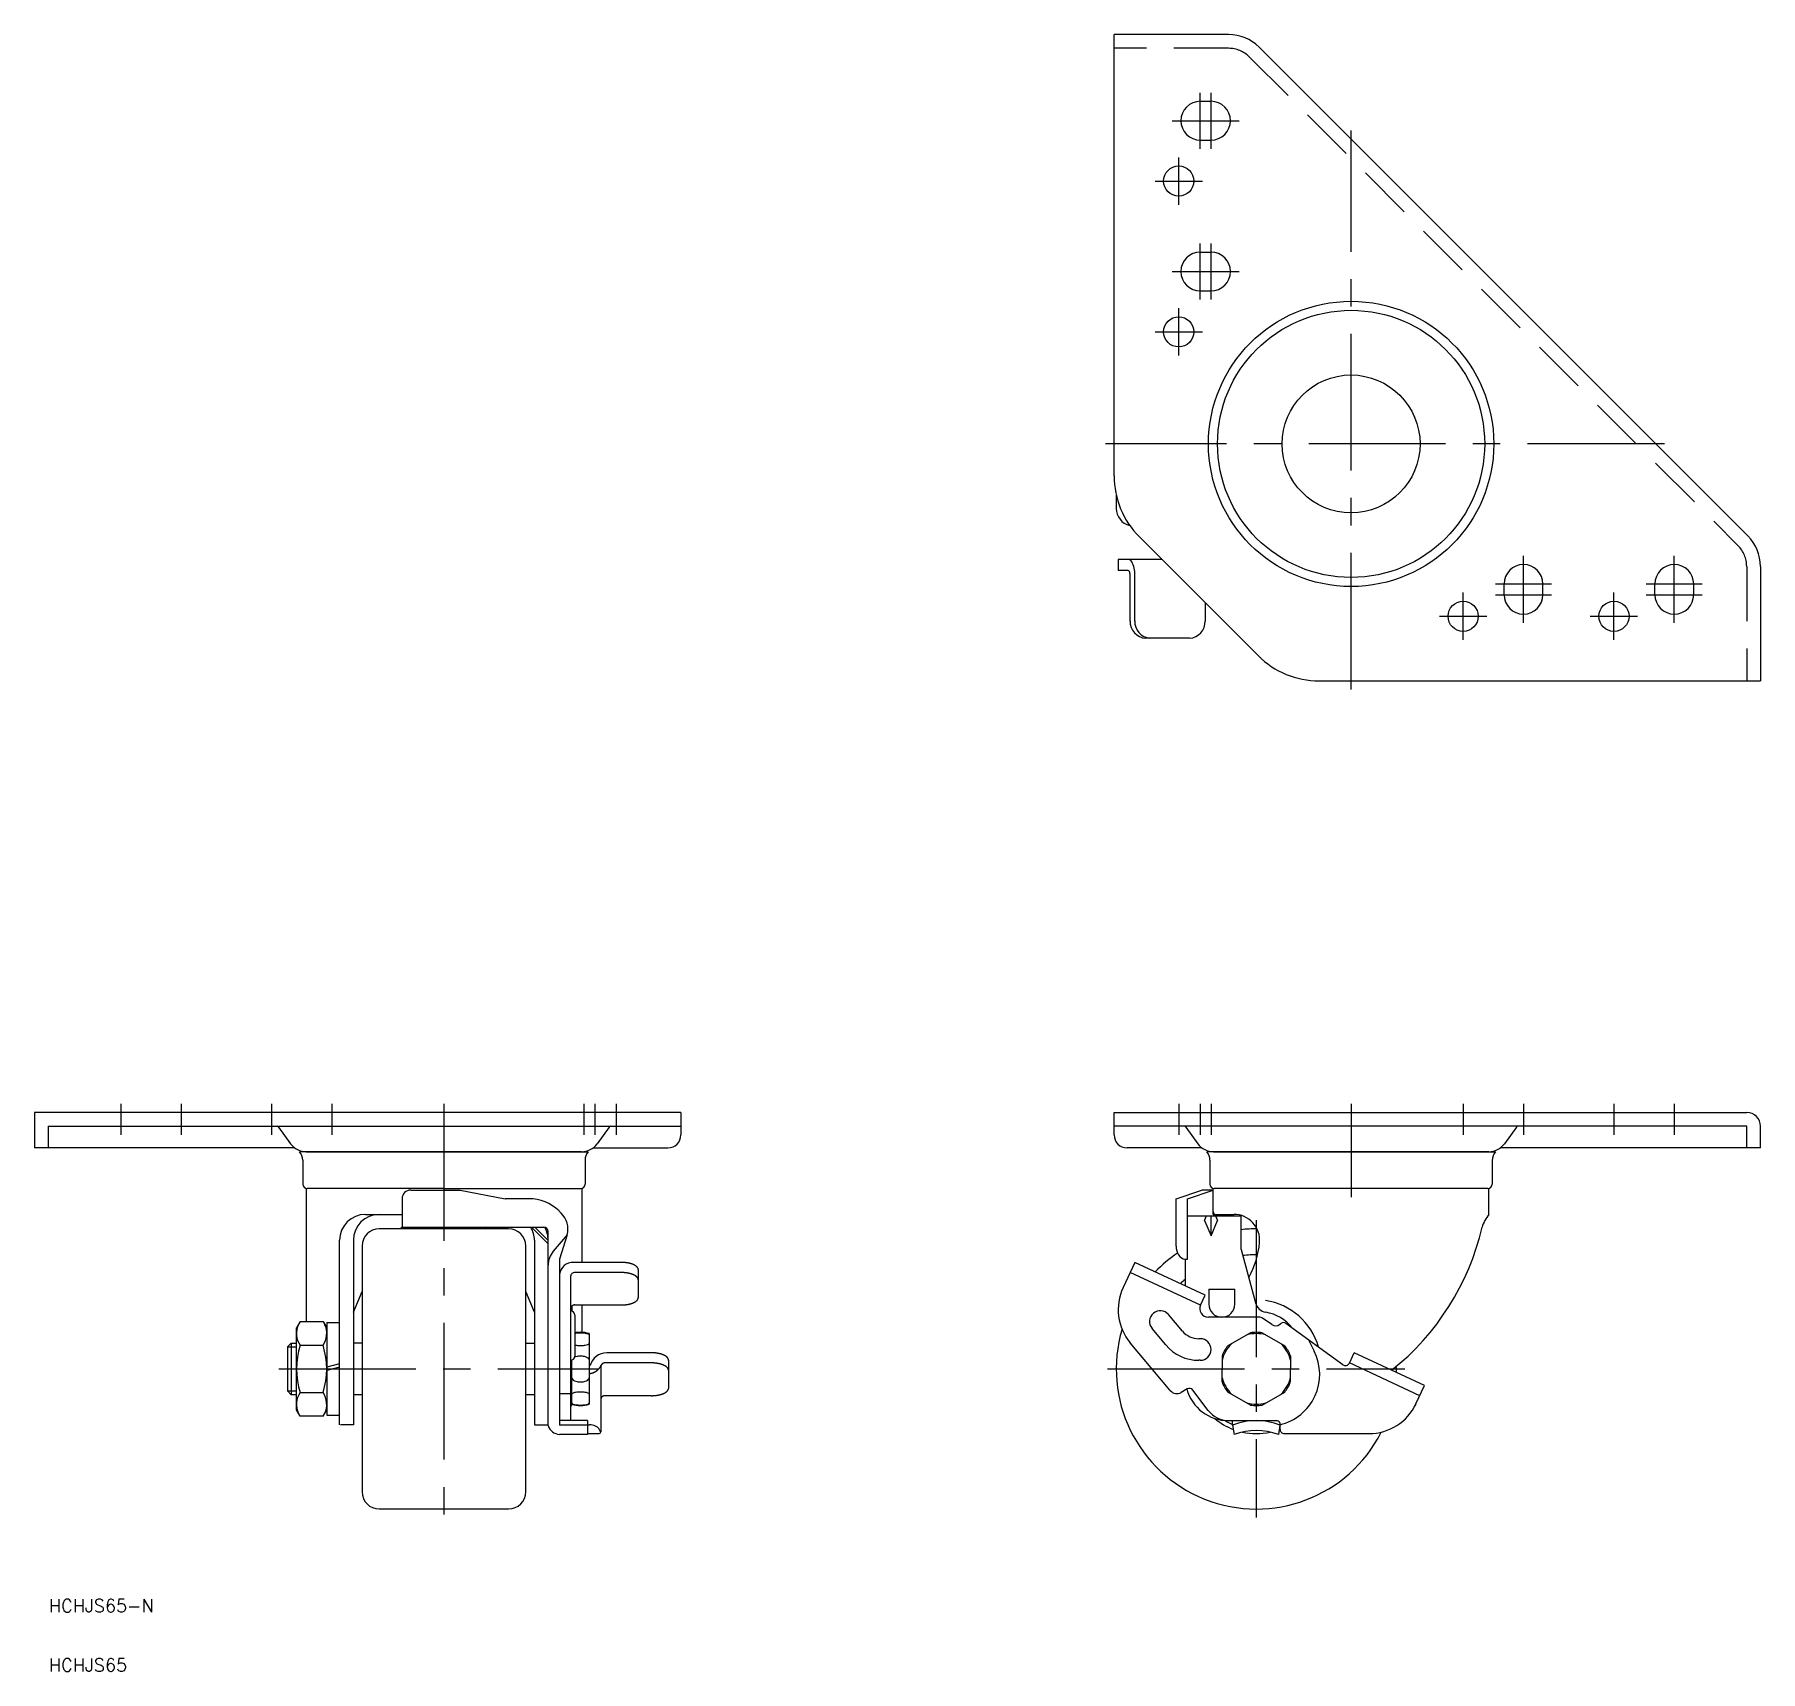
# Model space of a CAD drawing. Extents: x -284 to 117, y -70 to 310.
import ezdxf

# ---------------------------------------------------------------- set-up
doc = ezdxf.new("R2010")
doc.units = 0
doc.linetypes.add('CENTER', pattern=[50.8, 31.75, -6.35, 6.35, -6.35])
doc.linetypes.add('DASHED', pattern=[19.05, 12.7, -6.35])
doc.layers.get('0').update_dxf_attribs({"linetype": 'CONTINUOUS'})
doc.layers.add('CENTER', color=1, linetype='CONTINUOUS')
doc.styles.get("Standard").update_dxf_attribs({"font": 'txt.shx', "height": 3, "bigfont": 'bigfont.shx'})

msp = doc.modelspace()

# ---------------------------------------------------------------- texts
at = {"color": 7, "linetype": 'CONTINUOUS'}
for s, p in [('HCHJS65-N', (-280.17, -56.46)), ('HCHJS65', (-280.17, -70.21))]:
    msp.add_text(s, height=3, dxfattribs=at).set_placement(p)

# ---------------------------------------------------------------- linework, layer by layer
at = {"color": 7, "linetype": 'CONTINUOUS'}
for p, q in [((-33, 207.25), (-33, 309.67)), ((-6.43, 309.67), (-33, 309.67)), ((0.64, 306.74), (114.07, 193.31)), ((-13, 294.17), (-10.5, 294.17)), ((-13, 285.17), (-10.5, 285.17)), ((-13, 259.17), (-10.5, 259.17)), ((-13, 250.17), (-10.5, 250.17)), ((-32.5, 202.8), (-32.5, 199.67)), ((-27.14, 193.1), (0.43, 165.53)), ((-21.91, 187.87), (-32.05, 187.87)), ((-32.05, 187.87), (-32.05, 185.27)), ((-29.71, 185.27), (-32.05, 185.27)), ((-29.29, 173.57), (-29.29, 184.27)), ((-28.19, 173.57), (-28.19, 184.27)), ((117, 186.24), (117, 159.67)), ((57.5, 179.67), (57.5, 182.17)), ((66.5, 179.67), (66.5, 182.17)), ((92.5, 179.67), (92.5, 182.17)), ((101.5, 179.67), (101.5, 182.17)), ((-11.88, 177.84), (-11.88, 173.57)), ((-15.5, 169.57), (-25.66, 169.57)), ((14.57, 159.67), (117, 159.67)), ((-133.52, 59.5), (-283.52, 59.5)), ((-283.52, 59.5), (-283.52, 51.3)), ((-280.32, 56.3), (-133.52, 56.3)), ((-280.32, 56.3), (-280.32, 51.3)), ((-226.9, 56.13), (-224.1, 52.26)), ((-150.14, 56.13), (-152.95, 52.26)), ((-133.52, 59.5), (-133.52, 54.3)), ((-33, 59.5), (113.8, 59.5)), ((-33, 54.3), (-33, 59.5)), ((113.8, 56.3), (-33, 56.3)), ((-16.38, 56.13), (-13.57, 52.26)), ((60.38, 56.13), (57.57, 52.26)), ((113.8, 51.3), (113.8, 56.3)), ((117, 51.3), (117, 56.3)), ((-223.15, 51.3), (-283.52, 51.3)), ((-188.52, 50.4), (-222.02, 50.4)), ((-221.27, 48.42), (-221.27, 42.9)), ((-220.45, 50.4), (-188.52, 50.4)), ((-156.59, 50.4), (-188.52, 50.4)), ((-188.52, 50.4), (-155.02, 50.4)), ((-155.77, 48.42), (-155.77, 42.9)), ((-153.89, 51.3), (-136.52, 51.3)), ((-12.63, 51.3), (-30, 51.3)), ((22, 50.4), (-11.5, 50.4)), ((-10.75, 48.42), (-10.75, 42.9)), ((-9.93, 50.4), (22, 50.4)), ((22, 50.4), (55.5, 50.4)), ((53.93, 50.4), (22, 50.4)), ((54.75, 48.4), (54.75, 42.9)), ((117, 51.3), (56.63, 51.3)), ((-220.52, 41.86), (-220.52, 10.97)), ((-188.52, 41.9), (-220.27, 41.9)), ((-196.22, 41.5), (-184.72, 41.5)), ((-188.52, 41.9), (-156.77, 41.9)), ((-184.72, 41.5), (-174.33, 39.5)), ((-156.52, 41.86), (-156.52, 24.73)), ((-18.6, 39.51), (-12.6, 41.51)), ((-16, 39.51), (-10, 41.51)), ((-10, 41.51), (-12.6, 41.51)), ((-10, 35.86), (-10, 41.86)), ((-10, 35.86), (-10, 41.86)), ((53.75, 41.9), (-9.75, 41.9)), ((54, 35.86), (54, 41.86)), ((-198.22, 39.51), (-198.22, 32.9)), ((-168.8, 39.5), (-174.33, 39.5)), ((-161.81, 36.65), (-161.28, 36.14)), ((-18.6, 28.51), (-18.6, 39.51)), ((-16, 25.51), (-16, 39.51)), ((-206.72, 35.86), (-198.22, 35.86)), ((-173.52, 32.5), (-203.52, 32.5)), ((-198.22, 32.9), (-165.32, 32.9)), ((-164.32, 29), (-168.22, 32.9)), ((-164.32, 29.77), (-167.45, 32.9)), ((-16, 35.51), (-3.5, 35.51)), ((-12.01, 34.46), (-11.57, 35.51)), ((-12.01, 34.46), (-10.5, 30.86)), ((-10.5, 30.86), (-10.5, 35.51)), ((-10.5, 30.86), (-8.99, 34.46)), ((-10, 35.86), (-5.22, 35.86)), ((-9.43, 35.51), (-8.99, 34.46)), ((-3.5, 27.7), (-3.5, 35.51)), ((-212.72, -13), (-212.72, 29.86)), ((-209.52, 29.86), (-209.52, -13)), ((-207.52, 28.5), (-207.52, 0)), ((-169.52, 0), (-169.52, 28.5)), ((-167.52, 29.86), (-167.52, -13)), ((-164.32, -13.16), (-164.32, 31.91)), ((-164.32, -13), (-164.32, 29.86)), ((-159.91, 31.15), (-163.15, 27.31)), ((-159.91, 31.15), (-161.72, 25.51)), ((-161.72, 25.51), (-161.72, -13.04)), ((-147.42, 24.73), (-158.42, 24.73)), ((-28.19, 24.73), (-30.93, 18.86)), ((-11.88, 17.12), (-28.19, 24.73)), ((-16.5, 25.51), (-16.5, 19.28)), ((-16.5, 25.51), (-16, 25.51)), ((-3.5, 27.7), (-0.19, 15.33)), ((-159.12, 21.47), (-159.12, -12)), ((-147.42, 22.37), (-158.12, 22.37)), ((-143.42, 23.04), (-143.42, 16.54)), ((-12.97, 14.77), (-29.29, 22.37)), ((-209.52, 13.17), (-207.52, 17.96)), ((-167.52, 13.17), (-169.52, 17.96)), ((-12.97, 14.77), (-11.88, 17.12)), ((-11, 18.5), (-11, 15)), ((-11, 18.5), (-5, 18.5)), ((-5, 15), (-5, 18.5)), ((-158.82, 14.58), (-158.82, 13.45)), ((-158.12, 14.85), (-147.42, 14.85)), ((-158.12, 12.5), (-158.12, 3)), ((-156.52, 14.85), (-156.52, 8.49)), ((-17.16, 8.79), (-20.37, 12.61)), ((-221.87, 10.97), (-222.72, 9.5)), ((-222.72, -9.5), (-222.72, 9.5)), ((-221.87, 10.97), (-216.57, 10.97)), ((-216.57, 10.97), (-215.72, 9.5)), ((-215.72, 10.75), (-212.72, 10.75)), ((-215.72, 10.75), (-215.72, -10.75)), ((-154.82, 8.2), (-154.82, -8.2)), ((-20.99, 5.57), (-24.2, 9.39)), ((0.85, 12), (-11.13, 12)), ((-1.34, 8.39), (-6.6, 5.36)), ((1.34, 8.39), (6.6, 5.36)), ((3.62, 10.28), (1.43, 11.82)), ((5.38, 10.32), (5.7, 10.56)), ((20.1, 0.97), (6.89, 10.57)), ((-224.82, 5.12), (-223.95, 6)), ((-224.82, 5.12), (-224.82, -5.12)), ((-224.82, 4.25), (-224.82, 0)), ((-223.95, 6), (-223.95, -6)), ((-223.95, 6), (-222.72, 6)), ((-221.87, 5.48), (-216.57, 5.48)), ((-207.52, 6), (-209.52, 6)), ((-169.52, 6), (-167.52, 6)), ((-19.96, -5), (-29.25, 6.07)), ((-13, 7), (-13.33, 7)), ((12.11, 6.77), (13.44, 4.11)), ((-212.72, 1.21), (-215.72, 0.4)), ((-212.72, 0.4), (-215.72, -0.4)), ((-207.52, 0), (-207.52, -28.5)), ((-158.82, -6), (-158.82, 2.05)), ((-154.59, 0.78), (-154.82, 0.78)), ((-152.12, 0.49), (-152.12, -14.6)), ((-140.42, 1.4), (-151.12, 1.4)), ((-140.42, 3.75), (-150.72, 3.75)), ((-136.42, 2.06), (-136.42, -4.52)), ((-13, 2), (-13.33, 2)), ((-7.94, 3.03), (-7.94, 0)), ((-7.94, -3.03), (-7.94, 0)), ((7.94, 3.03), (7.94, 0)), ((7.94, -3.03), (7.94, 0)), ((21.59, 1.35), (22.71, 3.75)), ((37.93, -6.21), (21.62, 1.4)), ((39.03, -3.85), (22.71, 3.75)), ((-169.52, -28.5), (-169.52, 0)), ((37.06, -8.07), (39.03, -3.85)), ((-224.82, -5.12), (-223.95, -6)), ((-222.72, -6), (-223.95, -6)), ((-221.87, -5.48), (-216.57, -5.48)), ((-207.52, -6), (-209.52, -6)), ((-167.52, -6), (-169.52, -6)), ((-161.72, -5.71), (-159.12, -5.71)), ((-158.82, -8.5), (-158.82, -6)), ((-140.42, -6.21), (-151.12, -6.21)), ((-16.02, -4.63), (-17.43, -5.44)), ((-11.16, -9.61), (-14.72, -4.89)), ((-1.34, -8.39), (-6.6, -5.36)), ((1.34, -8.39), (6.6, -5.36)), ((-221.87, -10.97), (-222.72, -9.5)), ((-216.57, -10.97), (-221.87, -10.97)), ((-216.57, -10.97), (-215.72, -9.5)), ((-215.72, -10.75), (-212.72, -10.75)), ((-158.22, -12), (-161.72, -12)), ((-155.22, -12), (-161.72, -12)), ((-159.12, -8.5), (-158.82, -8.5)), ((-155.22, -12), (-155.22, -15.2)), ((-6.5, -12), (4.5, -12)), ((-5.5, -13.04), (-5.5, -12)), ((-209.52, -13), (-212.52, -13)), ((-167.52, -13), (-164.32, -13)), ((-155.22, -13.04), (-161.72, -13.04)), ((-155.22, -15.2), (-161.72, -15.2)), ((-155.22, -12.94), (-154.72, -12.94)), ((-155.22, -15), (-152.52, -15)), ((-5.5, -13.04), (-5.13, -15.2)), ((5.5, -13.04), (5.13, -15.2)), ((5.5, -12.67), (5.5, -13.93)), ((6.5, -15), (26.19, -15)), ((-203.52, -32.5), (-173.52, -32.5))]:
    msp.add_line(p, q, dxfattribs=at)
at = {"color": 3, "linetype": 'DASHED'}
for p, q in [((-6.43, 306.47), (-33, 306.47)), ((-1.62, 304.48), (111.81, 191.05)), ((113.8, 186.24), (113.8, 159.67))]:
    msp.add_line(p, q, dxfattribs=at)
at = {"color": 3, "linetype": 'CONTINUOUS'}
for p, q in [((-222.72, 5.05), (-224.82, 5.05)), ((-224.82, -5.05), (-222.72, -5.05))]:
    msp.add_line(p, q, dxfattribs=at)
at = {"color": 7, "linetype": 'CONTINUOUS'}
for points in [[(-158.12, 8.28, -0.028148), (-157.65, 8.35, -0.025435), (-156.82, 8.39, -0.025435), (-156, 8.35, -0.034987), (-155.41, 8.25, -0.0739), (-154.9, 8.04, -0.264449), (-154.82, 7.9)], [(-154.82, 5.85, -0.264449), (-154.9, 5.71, -0.0739), (-155.41, 5.5, -0.034987), (-156, 5.4, -0.025435), (-156.82, 5.36, -0.025435), (-157.65, 5.4, -0.028148), (-158.12, 5.48, -0.028148)], [(-158.15, 2.79, -0.054071), (-157.63, 2.95, -0.050387), (-156.82, 3.03, -0.050387), (-156.01, 2.95, -0.064221), (-155.41, 2.75, -0.103862), (-154.94, 2.38, -0.176531), (-154.82, 2.05)], [(-158.82, -2.05, 0.176531), (-158.7, -2.38, 0.103862), (-158.24, -2.75, 0.064221), (-157.63, -2.95, 0.050387), (-156.82, -3.03, 0.050387), (-156.01, -2.95, 0.064221), (-155.41, -2.75, 0.103862), (-154.94, -2.38, 0.176531), (-154.82, -2.05, 0.176531)], [(-154.82, -5.85, 0.264449), (-154.9, -5.71, 0.0739), (-155.41, -5.5, 0.034987), (-156, -5.4, 0.025435), (-156.82, -5.36, 0.025435), (-157.65, -5.4, 0.034987), (-158.24, -5.5, 0.0739), (-158.74, -5.71, 0.264449), (-158.82, -5.85, 0.264449)], [(-158.82, -7.9, 0.264449), (-158.74, -8.04, 0.0739), (-158.24, -8.25, 0.034987), (-157.65, -8.35, 0.025435), (-156.82, -8.39, 0.025435), (-156, -8.35, 0.034987), (-155.41, -8.25, 0.0739), (-154.9, -8.04, 0.264449), (-154.82, -7.9, 0.264449)]]:
    msp.add_lwpolyline(points, format="xyb", dxfattribs=at)
for points in [[(-143.42, 23.04, 0), (-143.42, 23.06, 0), (-143.42, 23.08, 0), (-143.43, 23.1, 0), (-143.43, 23.12, 0), (-143.43, 23.14, 0), (-143.43, 23.16, 0), (-143.44, 23.19, 0), (-143.44, 23.21, 0), (-143.45, 23.23, 0), (-143.45, 23.25, 0), (-143.46, 23.27, 0), (-143.47, 23.29, 0), (-143.47, 23.31, 0), (-143.48, 23.33, 0), (-143.49, 23.35, 0), (-143.5, 23.37, 0), (-143.51, 23.39, 0), (-143.52, 23.41, 0), (-143.53, 23.43, 0), (-143.54, 23.45, 0), (-143.55, 23.47, 0), (-143.57, 23.49, 0), (-143.58, 23.51, 0), (-143.59, 23.53, 0), (-143.61, 23.55, 0), (-143.62, 23.57, 0), (-143.64, 23.59, 0), (-143.66, 23.61, 0), (-143.67, 23.63, 0), (-143.69, 23.65, 0), (-143.71, 23.67, 0), (-143.73, 23.69, 0), (-143.75, 23.71, 0), (-143.77, 23.73, 0), (-143.79, 23.74, 0), (-143.81, 23.76, 0), (-143.83, 23.78, 0), (-143.85, 23.8, 0), (-143.87, 23.82, 0), (-143.89, 23.84, 0), (-143.92, 23.86, 0), (-143.94, 23.87, 0), (-143.97, 23.89, 0), (-143.99, 23.91, 0), (-144.02, 23.93, 0), (-144.04, 23.94, 0), (-144.07, 23.96, 0), (-144.1, 23.98, 0), (-144.12, 24, 0), (-144.15, 24.01, 0), (-144.18, 24.03, 0), (-144.21, 24.05, 0), (-144.24, 24.06, 0), (-144.27, 24.08, 0), (-144.3, 24.1, 0), (-144.33, 24.11, 0), (-144.36, 24.13, 0), (-144.39, 24.14, 0), (-144.43, 24.16, 0), (-144.46, 24.18, 0), (-144.49, 24.19, 0), (-144.53, 24.21, 0), (-144.56, 24.22, 0), (-144.59, 24.24, 0), (-144.63, 24.25, 0), (-144.66, 24.26, 0), (-144.7, 24.28, 0), (-144.74, 24.29, 0), (-144.77, 24.31, 0), (-144.81, 24.32, 0), (-144.85, 24.33, 0), (-144.89, 24.35, 0), (-144.92, 24.36, 0), (-144.96, 24.37, 0), (-145, 24.39, 0), (-145.04, 24.4, 0), (-145.08, 24.41, 0), (-145.12, 24.42, 0), (-145.16, 24.43, 0), (-145.2, 24.45, 0), (-145.24, 24.46, 0), (-145.28, 24.47, 0), (-145.32, 24.48, 0), (-145.37, 24.49, 0), (-145.41, 24.5, 0), (-145.45, 24.51, 0), (-145.49, 24.52, 0), (-145.54, 24.53, 0), (-145.58, 24.54, 0), (-145.62, 24.55, 0), (-145.67, 24.56, 0), (-145.71, 24.57, 0), (-145.76, 24.58, 0), (-145.8, 24.59, 0), (-145.85, 24.59, 0), (-145.89, 24.6, 0), (-145.94, 24.61, 0), (-145.98, 24.62, 0), (-146.03, 24.62, 0), (-146.08, 24.63, 0), (-146.12, 24.64, 0), (-146.17, 24.65, 0), (-146.21, 24.65, 0), (-146.26, 24.66, 0), (-146.31, 24.66, 0), (-146.36, 24.67, 0), (-146.4, 24.67, 0), (-146.45, 24.68, 0), (-146.5, 24.68, 0), (-146.55, 24.69, 0), (-146.59, 24.69, 0), (-146.64, 24.7, 0), (-146.69, 24.7, 0), (-146.74, 24.71, 0), (-146.79, 24.71, 0), (-146.84, 24.71, 0), (-146.88, 24.72, 0), (-146.93, 24.72, 0), (-146.98, 24.72, 0), (-147.03, 24.72, 0), (-147.08, 24.72, 0), (-147.13, 24.73, 0), (-147.18, 24.73, 0), (-147.23, 24.73, 0), (-147.28, 24.73, 0), (-147.32, 24.73, 0), (-147.37, 24.73, 0), (-147.42, 24.73, 0)], [(-143.42, 20.68, 0), (-143.42, 20.7, 0), (-143.42, 20.73, 0), (-143.43, 20.75, 0), (-143.43, 20.77, 0), (-143.43, 20.79, 0), (-143.43, 20.81, 0), (-143.44, 20.83, 0), (-143.44, 20.85, 0), (-143.45, 20.87, 0), (-143.45, 20.89, 0), (-143.46, 20.91, 0), (-143.47, 20.93, 0), (-143.47, 20.95, 0), (-143.48, 20.97, 0), (-143.49, 20.99, 0), (-143.5, 21.01, 0), (-143.51, 21.03, 0), (-143.52, 21.05, 0), (-143.53, 21.07, 0), (-143.54, 21.09, 0), (-143.55, 21.11, 0), (-143.57, 21.13, 0), (-143.58, 21.15, 0), (-143.59, 21.17, 0), (-143.61, 21.19, 0), (-143.62, 21.21, 0), (-143.64, 21.23, 0), (-143.66, 21.25, 0), (-143.67, 21.27, 0), (-143.69, 21.29, 0), (-143.71, 21.31, 0), (-143.73, 21.33, 0), (-143.75, 21.35, 0), (-143.77, 21.37, 0), (-143.79, 21.39, 0), (-143.81, 21.41, 0), (-143.83, 21.43, 0), (-143.85, 21.44, 0), (-143.87, 21.46, 0), (-143.89, 21.48, 0), (-143.92, 21.5, 0), (-143.94, 21.52, 0), (-143.97, 21.53, 0), (-143.99, 21.55, 0), (-144.02, 21.57, 0), (-144.04, 21.59, 0), (-144.07, 21.61, 0), (-144.1, 21.62, 0), (-144.12, 21.64, 0), (-144.15, 21.66, 0), (-144.18, 21.67, 0), (-144.21, 21.69, 0), (-144.24, 21.71, 0), (-144.27, 21.72, 0), (-144.3, 21.74, 0), (-144.33, 21.76, 0), (-144.36, 21.77, 0), (-144.39, 21.79, 0), (-144.43, 21.8, 0), (-144.46, 21.82, 0), (-144.49, 21.83, 0), (-144.53, 21.85, 0), (-144.56, 21.86, 0), (-144.59, 21.88, 0), (-144.63, 21.89, 0), (-144.66, 21.91, 0), (-144.7, 21.92, 0), (-144.74, 21.94, 0), (-144.77, 21.95, 0), (-144.81, 21.96, 0), (-144.85, 21.98, 0), (-144.89, 21.99, 0), (-144.92, 22, 0), (-144.96, 22.02, 0), (-145, 22.03, 0), (-145.04, 22.04, 0), (-145.08, 22.05, 0), (-145.12, 22.07, 0), (-145.16, 22.08, 0), (-145.2, 22.09, 0), (-145.24, 22.1, 0), (-145.28, 22.11, 0), (-145.32, 22.12, 0), (-145.37, 22.13, 0), (-145.41, 22.14, 0), (-145.45, 22.15, 0), (-145.49, 22.16, 0), (-145.54, 22.17, 0), (-145.58, 22.18, 0), (-145.62, 22.19, 0), (-145.67, 22.2, 0), (-145.71, 22.21, 0), (-145.76, 22.22, 0), (-145.8, 22.23, 0), (-145.85, 22.24, 0), (-145.89, 22.25, 0), (-145.94, 22.25, 0), (-145.98, 22.26, 0), (-146.03, 22.27, 0), (-146.08, 22.28, 0), (-146.12, 22.28, 0), (-146.17, 22.29, 0), (-146.21, 22.3, 0), (-146.26, 22.3, 0), (-146.31, 22.31, 0), (-146.36, 22.31, 0), (-146.4, 22.32, 0), (-146.45, 22.32, 0), (-146.5, 22.33, 0), (-146.55, 22.33, 0), (-146.59, 22.34, 0), (-146.64, 22.34, 0), (-146.69, 22.35, 0), (-146.74, 22.35, 0), (-146.79, 22.35, 0), (-146.84, 22.36, 0), (-146.88, 22.36, 0), (-146.93, 22.36, 0), (-146.98, 22.36, 0), (-147.03, 22.37, 0), (-147.08, 22.37, 0), (-147.13, 22.37, 0), (-147.18, 22.37, 0), (-147.23, 22.37, 0), (-147.28, 22.37, 0), (-147.32, 22.37, 0), (-147.37, 22.37, 0), (-147.42, 22.37, 0)], [(-147.42, 14.85, 0), (-147.37, 14.85, 0), (-147.32, 14.85, 0), (-147.28, 14.85, 0), (-147.23, 14.85, 0), (-147.18, 14.85, 0), (-147.13, 14.85, 0), (-147.08, 14.85, 0), (-147.03, 14.85, 0), (-146.98, 14.86, 0), (-146.93, 14.86, 0), (-146.88, 14.86, 0), (-146.84, 14.86, 0), (-146.79, 14.87, 0), (-146.74, 14.87, 0), (-146.69, 14.87, 0), (-146.64, 14.88, 0), (-146.59, 14.88, 0), (-146.55, 14.89, 0), (-146.5, 14.89, 0), (-146.45, 14.9, 0), (-146.4, 14.9, 0), (-146.36, 14.91, 0), (-146.31, 14.91, 0), (-146.26, 14.92, 0), (-146.21, 14.92, 0), (-146.17, 14.93, 0), (-146.12, 14.94, 0), (-146.08, 14.94, 0), (-146.03, 14.95, 0), (-145.98, 14.96, 0), (-145.94, 14.97, 0), (-145.89, 14.97, 0), (-145.85, 14.98, 0), (-145.8, 14.99, 0), (-145.76, 15, 0), (-145.71, 15.01, 0), (-145.67, 15.02, 0), (-145.62, 15.03, 0), (-145.58, 15.04, 0), (-145.54, 15.04, 0), (-145.49, 15.05, 0), (-145.45, 15.06, 0), (-145.41, 15.08, 0), (-145.37, 15.09, 0), (-145.32, 15.1, 0), (-145.28, 15.11, 0), (-145.24, 15.12, 0), (-145.2, 15.13, 0), (-145.16, 15.14, 0), (-145.12, 15.15, 0), (-145.08, 15.17, 0), (-145.04, 15.18, 0), (-145, 15.19, 0), (-144.96, 15.2, 0), (-144.92, 15.22, 0), (-144.89, 15.23, 0), (-144.85, 15.24, 0), (-144.81, 15.26, 0), (-144.77, 15.27, 0), (-144.74, 15.28, 0), (-144.7, 15.3, 0), (-144.66, 15.31, 0), (-144.63, 15.33, 0), (-144.59, 15.34, 0), (-144.56, 15.36, 0), (-144.53, 15.37, 0), (-144.49, 15.39, 0), (-144.46, 15.4, 0), (-144.43, 15.42, 0), (-144.39, 15.43, 0), (-144.36, 15.45, 0), (-144.33, 15.46, 0), (-144.3, 15.48, 0), (-144.27, 15.5, 0), (-144.24, 15.51, 0), (-144.21, 15.53, 0), (-144.18, 15.55, 0), (-144.15, 15.56, 0), (-144.12, 15.58, 0), (-144.1, 15.6, 0), (-144.07, 15.61, 0), (-144.04, 15.63, 0), (-144.02, 15.65, 0), (-143.99, 15.67, 0), (-143.97, 15.68, 0), (-143.94, 15.7, 0), (-143.92, 15.72, 0), (-143.89, 15.74, 0), (-143.87, 15.76, 0), (-143.85, 15.78, 0), (-143.83, 15.79, 0), (-143.81, 15.81, 0), (-143.79, 15.83, 0), (-143.77, 15.85, 0), (-143.75, 15.87, 0), (-143.73, 15.89, 0), (-143.71, 15.91, 0), (-143.69, 15.93, 0), (-143.67, 15.95, 0), (-143.66, 15.97, 0), (-143.64, 15.99, 0), (-143.62, 16.01, 0), (-143.61, 16.03, 0), (-143.59, 16.04, 0), (-143.58, 16.06, 0), (-143.57, 16.08, 0), (-143.55, 16.1, 0), (-143.54, 16.12, 0), (-143.53, 16.15, 0), (-143.52, 16.17, 0), (-143.51, 16.19, 0), (-143.5, 16.21, 0), (-143.49, 16.23, 0), (-143.48, 16.25, 0), (-143.47, 16.27, 0), (-143.47, 16.29, 0), (-143.46, 16.31, 0), (-143.45, 16.33, 0), (-143.45, 16.35, 0), (-143.44, 16.37, 0), (-143.44, 16.39, 0), (-143.43, 16.41, 0), (-143.43, 16.43, 0), (-143.43, 16.45, 0), (-143.43, 16.47, 0), (-143.42, 16.49, 0), (-143.42, 16.51, 0), (-143.42, 16.54, 0)], [(-158.12, 14.85, 0), (-158.13, 14.85, 0), (-158.15, 14.84, 0), (-158.16, 14.84, 0), (-158.17, 14.84, 0), (-158.18, 14.84, 0), (-158.2, 14.84, 0), (-158.21, 14.84, 0), (-158.22, 14.84, 0), (-158.23, 14.84, 0), (-158.25, 14.84, 0), (-158.26, 14.84, 0), (-158.27, 14.84, 0), (-158.28, 14.83, 0), (-158.29, 14.83, 0), (-158.31, 14.83, 0), (-158.32, 14.83, 0), (-158.33, 14.83, 0), (-158.34, 14.82, 0), (-158.35, 14.82, 0), (-158.37, 14.82, 0), (-158.38, 14.82, 0), (-158.39, 14.81, 0), (-158.4, 14.81, 0), (-158.41, 14.81, 0), (-158.42, 14.8, 0), (-158.44, 14.8, 0), (-158.45, 14.8, 0), (-158.46, 14.79, 0), (-158.47, 14.79, 0), (-158.48, 14.78, 0), (-158.49, 14.78, 0), (-158.51, 14.78, 0), (-158.52, 14.77, 0), (-158.53, 14.77, 0), (-158.54, 14.76, 0), (-158.55, 14.76, 0), (-158.56, 14.75, 0), (-158.57, 14.75, 0), (-158.58, 14.74, 0), (-158.59, 14.74, 0), (-158.6, 14.73, 0), (-158.62, 14.73, 0), (-158.63, 14.72, 0), (-158.64, 14.72, 0), (-158.65, 14.71, 0), (-158.66, 14.7, 0), (-158.67, 14.7, 0), (-158.68, 14.69, 0), (-158.69, 14.69, 0), (-158.7, 14.68, 0), (-158.71, 14.67, 0), (-158.72, 14.67, 0), (-158.73, 14.66, 0), (-158.74, 14.65, 0), (-158.75, 14.65, 0), (-158.76, 14.64, 0), (-158.77, 14.63, 0), (-158.78, 14.62, 0), (-158.79, 14.62, 0), (-158.79, 14.61, 0), (-158.8, 14.6, 0), (-158.81, 14.59, 0), (-158.82, 14.59, 0), (-158.83, 14.58, 0), (-158.84, 14.57, 0), (-158.85, 14.56, 0), (-158.86, 14.55, 0), (-158.86, 14.55, 0), (-158.87, 14.54, 0), (-158.88, 14.53, 0), (-158.89, 14.52, 0), (-158.9, 14.51, 0), (-158.9, 14.5, 0), (-158.91, 14.49, 0), (-158.92, 14.49, 0), (-158.93, 14.48, 0), (-158.93, 14.47, 0), (-158.94, 14.46, 0), (-158.95, 14.45, 0), (-158.95, 14.44, 0), (-158.96, 14.43, 0), (-158.97, 14.42, 0), (-158.97, 14.41, 0), (-158.98, 14.4, 0), (-158.99, 14.39, 0), (-158.99, 14.38, 0), (-159, 14.37, 0), (-159, 14.36, 0), (-159.01, 14.35, 0), (-159.02, 14.34, 0), (-159.02, 14.33, 0), (-159.03, 14.32, 0), (-159.03, 14.31, 0), (-159.04, 14.3, 0), (-159.04, 14.29, 0), (-159.05, 14.28, 0), (-159.05, 14.27, 0), (-159.06, 14.26, 0), (-159.06, 14.25, 0), (-159.06, 14.24, 0), (-159.07, 14.23, 0), (-159.07, 14.22, 0), (-159.08, 14.21, 0), (-159.08, 14.2, 0), (-159.08, 14.19, 0), (-159.09, 14.18, 0), (-159.09, 14.17, 0), (-159.09, 14.15, 0), (-159.1, 14.14, 0), (-159.1, 14.13, 0), (-159.1, 14.12, 0), (-159.1, 14.11, 0), (-159.11, 14.1, 0), (-159.11, 14.09, 0), (-159.11, 14.08, 0), (-159.11, 14.07, 0), (-159.11, 14.06, 0), (-159.12, 14.04, 0), (-159.12, 14.03, 0), (-159.12, 14.02, 0), (-159.12, 14.01, 0), (-159.12, 14, 0), (-159.12, 13.99, 0), (-159.12, 13.98, 0), (-159.12, 13.97, 0), (-159.12, 13.96, 0), (-159.12, 13.94, 0), (-159.12, 13.93, 0)], [(-154.82, -1.06, 0), (-154.81, -1.06, 0), (-154.78, -1.06, 0), (-154.75, -1.05, 0), (-154.72, -1.05, 0), (-154.69, -1.05, 0), (-154.66, -1.05, 0), (-154.63, -1.04, 0), (-154.6, -1.04, 0), (-154.57, -1.03, 0), (-154.54, -1.03, 0), (-154.51, -1.03, 0), (-154.48, -1.02, 0), (-154.45, -1.01, 0), (-154.42, -1.01, 0), (-154.39, -1, 0), (-154.36, -1, 0), (-154.33, -0.99, 0), (-154.3, -0.98, 0), (-154.27, -0.98, 0), (-154.24, -0.97, 0), (-154.21, -0.96, 0), (-154.18, -0.95, 0), (-154.15, -0.95, 0), (-154.12, -0.94, 0), (-154.09, -0.93, 0), (-154.06, -0.92, 0), (-154.04, -0.91, 0), (-154.01, -0.9, 0), (-153.98, -0.89, 0), (-153.95, -0.88, 0), (-153.92, -0.87, 0), (-153.89, -0.86, 0), (-153.86, -0.85, 0), (-153.83, -0.84, 0), (-153.8, -0.83, 0), (-153.77, -0.81, 0), (-153.74, -0.8, 0), (-153.72, -0.79, 0), (-153.69, -0.78, 0), (-153.66, -0.76, 0), (-153.63, -0.75, 0), (-153.6, -0.74, 0), (-153.57, -0.72, 0), (-153.55, -0.71, 0), (-153.52, -0.69, 0), (-153.49, -0.68, 0), (-153.46, -0.67, 0), (-153.44, -0.65, 0), (-153.41, -0.64, 0), (-153.38, -0.62, 0), (-153.36, -0.6, 0), (-153.33, -0.59, 0), (-153.3, -0.57, 0), (-153.28, -0.56, 0), (-153.25, -0.54, 0), (-153.22, -0.52, 0), (-153.2, -0.5, 0), (-153.17, -0.49, 0), (-153.14, -0.47, 0), (-153.12, -0.45, 0), (-153.09, -0.43, 0), (-153.07, -0.42, 0), (-153.04, -0.4, 0), (-153.02, -0.38, 0), (-152.99, -0.36, 0), (-152.97, -0.34, 0), (-152.95, -0.32, 0), (-152.92, -0.3, 0), (-152.9, -0.28, 0), (-152.87, -0.26, 0), (-152.85, -0.24, 0), (-152.83, -0.22, 0), (-152.8, -0.2, 0), (-152.78, -0.18, 0), (-152.76, -0.16, 0), (-152.74, -0.14, 0), (-152.71, -0.12, 0), (-152.69, -0.09, 0), (-152.67, -0.07, 0), (-152.65, -0.05, 0), (-152.63, -0.03, 0), (-152.6, -0.01, 0), (-152.58, 0.02, 0), (-152.56, 0.04, 0), (-152.54, 0.06, 0), (-152.52, 0.09, 0), (-152.5, 0.11, 0), (-152.48, 0.13, 0), (-152.46, 0.16, 0), (-152.44, 0.18, 0), (-152.43, 0.2, 0), (-152.41, 0.23, 0), (-152.39, 0.25, 0), (-152.37, 0.28, 0), (-152.35, 0.3, 0), (-152.33, 0.32, 0), (-152.32, 0.35, 0), (-152.3, 0.37, 0), (-152.28, 0.4, 0), (-152.27, 0.42, 0), (-152.25, 0.45, 0), (-152.23, 0.47, 0), (-152.22, 0.5, 0), (-152.2, 0.53, 0), (-152.19, 0.55, 0), (-152.17, 0.58, 0), (-152.16, 0.6, 0), (-152.14, 0.63, 0), (-152.13, 0.65, 0), (-152.12, 0.68, 0), (-152.1, 0.71, 0), (-152.09, 0.73, 0), (-152.08, 0.76, 0)], [(-151.12, 1.4, 0), (-151.13, 1.4, 0), (-151.15, 1.4, 0), (-151.16, 1.4, 0), (-151.17, 1.39, 0), (-151.18, 1.39, 0), (-151.2, 1.39, 0), (-151.21, 1.39, 0), (-151.22, 1.39, 0), (-151.23, 1.39, 0), (-151.25, 1.39, 0), (-151.26, 1.39, 0), (-151.27, 1.39, 0), (-151.28, 1.38, 0), (-151.29, 1.38, 0), (-151.31, 1.38, 0), (-151.32, 1.38, 0), (-151.33, 1.38, 0), (-151.34, 1.37, 0), (-151.35, 1.37, 0), (-151.37, 1.37, 0), (-151.38, 1.37, 0), (-151.39, 1.36, 0), (-151.4, 1.36, 0), (-151.41, 1.36, 0), (-151.42, 1.35, 0), (-151.44, 1.35, 0), (-151.45, 1.35, 0), (-151.46, 1.34, 0), (-151.47, 1.34, 0), (-151.48, 1.34, 0), (-151.49, 1.33, 0), (-151.51, 1.33, 0), (-151.52, 1.32, 0), (-151.53, 1.32, 0), (-151.54, 1.31, 0), (-151.55, 1.31, 0), (-151.56, 1.3, 0), (-151.57, 1.3, 0), (-151.58, 1.29, 0), (-151.59, 1.29, 0), (-151.6, 1.28, 0), (-151.62, 1.28, 0), (-151.63, 1.27, 0), (-151.64, 1.27, 0), (-151.65, 1.26, 0), (-151.66, 1.26, 0), (-151.67, 1.25, 0), (-151.68, 1.24, 0), (-151.69, 1.24, 0), (-151.7, 1.23, 0), (-151.71, 1.22, 0), (-151.72, 1.22, 0), (-151.73, 1.21, 0), (-151.74, 1.2, 0), (-151.75, 1.2, 0), (-151.76, 1.19, 0), (-151.77, 1.18, 0), (-151.78, 1.18, 0), (-151.79, 1.17, 0), (-151.79, 1.16, 0), (-151.8, 1.15, 0), (-151.81, 1.15, 0), (-151.82, 1.14, 0), (-151.83, 1.13, 0), (-151.84, 1.12, 0), (-151.85, 1.11, 0), (-151.86, 1.11, 0), (-151.86, 1.1, 0), (-151.87, 1.09, 0), (-151.88, 1.08, 0), (-151.89, 1.07, 0), (-151.9, 1.06, 0), (-151.9, 1.06, 0), (-151.91, 1.05, 0), (-151.92, 1.04, 0), (-151.93, 1.03, 0), (-151.93, 1.02, 0), (-151.94, 1.01, 0), (-151.95, 1, 0), (-151.95, 0.99, 0), (-151.96, 0.98, 0), (-151.97, 0.97, 0), (-151.97, 0.96, 0), (-151.98, 0.96, 0), (-151.99, 0.95, 0), (-151.99, 0.94, 0), (-152, 0.93, 0), (-152, 0.92, 0), (-152.01, 0.91, 0), (-152.02, 0.9, 0), (-152.02, 0.89, 0), (-152.03, 0.88, 0), (-152.03, 0.87, 0), (-152.04, 0.86, 0), (-152.04, 0.85, 0), (-152.05, 0.84, 0), (-152.05, 0.83, 0), (-152.06, 0.82, 0), (-152.06, 0.81, 0), (-152.06, 0.79, 0), (-152.07, 0.78, 0), (-152.07, 0.77, 0), (-152.08, 0.76, 0), (-152.08, 0.75, 0), (-152.08, 0.74, 0), (-152.09, 0.73, 0), (-152.09, 0.72, 0), (-152.09, 0.71, 0), (-152.1, 0.7, 0), (-152.1, 0.69, 0), (-152.1, 0.68, 0), (-152.1, 0.67, 0), (-152.11, 0.66, 0), (-152.11, 0.64, 0), (-152.11, 0.63, 0), (-152.11, 0.62, 0), (-152.11, 0.61, 0), (-152.12, 0.6, 0), (-152.12, 0.59, 0), (-152.12, 0.58, 0), (-152.12, 0.57, 0), (-152.12, 0.56, 0), (-152.12, 0.55, 0), (-152.12, 0.53, 0), (-152.12, 0.52, 0), (-152.12, 0.51, 0), (-152.12, 0.5, 0), (-152.12, 0.49, 0)], [(-152.03, 0.88, 0), (-152.05, 0.83, 0), (-152.05, 0.83, 0), (-152.04, 0.85, 0)], [(-136.42, 2.06, 0), (-136.42, 2.08, 0), (-136.42, 2.1, 0), (-136.43, 2.12, 0), (-136.43, 2.14, 0), (-136.43, 2.17, 0), (-136.43, 2.19, 0), (-136.44, 2.21, 0), (-136.44, 2.23, 0), (-136.45, 2.25, 0), (-136.45, 2.27, 0), (-136.46, 2.29, 0), (-136.47, 2.31, 0), (-136.47, 2.33, 0), (-136.48, 2.35, 0), (-136.49, 2.37, 0), (-136.5, 2.39, 0), (-136.51, 2.41, 0), (-136.52, 2.43, 0), (-136.53, 2.45, 0), (-136.54, 2.47, 0), (-136.55, 2.49, 0), (-136.57, 2.51, 0), (-136.58, 2.53, 0), (-136.59, 2.55, 0), (-136.61, 2.57, 0), (-136.62, 2.59, 0), (-136.64, 2.61, 0), (-136.66, 2.63, 0), (-136.67, 2.65, 0), (-136.69, 2.67, 0), (-136.71, 2.69, 0), (-136.73, 2.71, 0), (-136.75, 2.73, 0), (-136.77, 2.75, 0), (-136.79, 2.77, 0), (-136.81, 2.78, 0), (-136.83, 2.8, 0), (-136.85, 2.82, 0), (-136.87, 2.84, 0), (-136.89, 2.86, 0), (-136.92, 2.88, 0), (-136.94, 2.9, 0), (-136.97, 2.91, 0), (-136.99, 2.93, 0), (-137.02, 2.95, 0), (-137.04, 2.97, 0), (-137.07, 2.98, 0), (-137.1, 3, 0), (-137.12, 3.02, 0), (-137.15, 3.04, 0), (-137.18, 3.05, 0), (-137.21, 3.07, 0), (-137.24, 3.09, 0), (-137.27, 3.1, 0), (-137.3, 3.12, 0), (-137.33, 3.13, 0), (-137.36, 3.15, 0), (-137.39, 3.17, 0), (-137.43, 3.18, 0), (-137.46, 3.2, 0), (-137.49, 3.21, 0), (-137.53, 3.23, 0), (-137.56, 3.24, 0), (-137.59, 3.26, 0), (-137.63, 3.27, 0), (-137.66, 3.29, 0), (-137.7, 3.3, 0), (-137.74, 3.31, 0), (-137.77, 3.33, 0), (-137.81, 3.34, 0), (-137.85, 3.36, 0), (-137.89, 3.37, 0), (-137.92, 3.38, 0), (-137.96, 3.39, 0), (-138, 3.41, 0), (-138.04, 3.42, 0), (-138.08, 3.43, 0), (-138.12, 3.44, 0), (-138.16, 3.46, 0), (-138.2, 3.47, 0), (-138.24, 3.48, 0), (-138.28, 3.49, 0), (-138.32, 3.5, 0), (-138.37, 3.51, 0), (-138.41, 3.52, 0), (-138.45, 3.53, 0), (-138.49, 3.54, 0), (-138.54, 3.55, 0), (-138.58, 3.56, 0), (-138.62, 3.57, 0), (-138.67, 3.58, 0), (-138.71, 3.59, 0), (-138.76, 3.6, 0), (-138.8, 3.61, 0), (-138.85, 3.62, 0), (-138.89, 3.62, 0), (-138.94, 3.63, 0), (-138.98, 3.64, 0), (-139.03, 3.65, 0), (-139.08, 3.65, 0), (-139.12, 3.66, 0), (-139.17, 3.67, 0), (-139.21, 3.67, 0), (-139.26, 3.68, 0), (-139.31, 3.69, 0), (-139.36, 3.69, 0), (-139.4, 3.7, 0), (-139.45, 3.7, 0), (-139.5, 3.71, 0), (-139.55, 3.71, 0), (-139.59, 3.72, 0), (-139.64, 3.72, 0), (-139.69, 3.72, 0), (-139.74, 3.73, 0), (-139.79, 3.73, 0), (-139.84, 3.73, 0), (-139.88, 3.74, 0), (-139.93, 3.74, 0), (-139.98, 3.74, 0), (-140.03, 3.74, 0), (-140.08, 3.75, 0), (-140.13, 3.75, 0), (-140.18, 3.75, 0), (-140.23, 3.75, 0), (-140.28, 3.75, 0), (-140.32, 3.75, 0), (-140.37, 3.75, 0), (-140.42, 3.75, 0)], [(-136.42, -0.29, 0), (-136.42, -0.27, 0), (-136.42, -0.25, 0), (-136.43, -0.23, 0), (-136.43, -0.21, 0), (-136.43, -0.19, 0), (-136.43, -0.17, 0), (-136.44, -0.15, 0), (-136.44, -0.13, 0), (-136.45, -0.11, 0), (-136.45, -0.09, 0), (-136.46, -0.07, 0), (-136.47, -0.05, 0), (-136.47, -0.03, 0), (-136.48, -0.01, 0), (-136.49, 0.01, 0), (-136.5, 0.04, 0), (-136.51, 0.06, 0), (-136.52, 0.08, 0), (-136.53, 0.1, 0), (-136.54, 0.12, 0), (-136.55, 0.14, 0), (-136.57, 0.16, 0), (-136.58, 0.18, 0), (-136.59, 0.2, 0), (-136.61, 0.22, 0), (-136.62, 0.24, 0), (-136.64, 0.26, 0), (-136.66, 0.27, 0), (-136.67, 0.29, 0), (-136.69, 0.31, 0), (-136.71, 0.33, 0), (-136.73, 0.35, 0), (-136.75, 0.37, 0), (-136.77, 0.39, 0), (-136.79, 0.41, 0), (-136.81, 0.43, 0), (-136.83, 0.45, 0), (-136.85, 0.47, 0), (-136.87, 0.48, 0), (-136.89, 0.5, 0), (-136.92, 0.52, 0), (-136.94, 0.54, 0), (-136.97, 0.56, 0), (-136.99, 0.57, 0), (-137.02, 0.59, 0), (-137.04, 0.61, 0), (-137.07, 0.63, 0), (-137.1, 0.64, 0), (-137.12, 0.66, 0), (-137.15, 0.68, 0), (-137.18, 0.7, 0), (-137.21, 0.71, 0), (-137.24, 0.73, 0), (-137.27, 0.75, 0), (-137.3, 0.76, 0), (-137.33, 0.78, 0), (-137.36, 0.79, 0), (-137.39, 0.81, 0), (-137.43, 0.83, 0), (-137.46, 0.84, 0), (-137.49, 0.86, 0), (-137.53, 0.87, 0), (-137.56, 0.89, 0), (-137.59, 0.9, 0), (-137.63, 0.92, 0), (-137.66, 0.93, 0), (-137.7, 0.94, 0), (-137.74, 0.96, 0), (-137.77, 0.97, 0), (-137.81, 0.99, 0), (-137.85, 1, 0), (-137.89, 1.01, 0), (-137.92, 1.03, 0), (-137.96, 1.04, 0), (-138, 1.05, 0), (-138.04, 1.06, 0), (-138.08, 1.08, 0), (-138.12, 1.09, 0), (-138.16, 1.1, 0), (-138.2, 1.11, 0), (-138.24, 1.12, 0), (-138.28, 1.13, 0), (-138.32, 1.14, 0), (-138.37, 1.16, 0), (-138.41, 1.17, 0), (-138.45, 1.18, 0), (-138.49, 1.19, 0), (-138.54, 1.2, 0), (-138.58, 1.21, 0), (-138.62, 1.22, 0), (-138.67, 1.22, 0), (-138.71, 1.23, 0), (-138.76, 1.24, 0), (-138.8, 1.25, 0), (-138.85, 1.26, 0), (-138.89, 1.27, 0), (-138.94, 1.27, 0), (-138.98, 1.28, 0), (-139.03, 1.29, 0), (-139.08, 1.3, 0), (-139.12, 1.3, 0), (-139.17, 1.31, 0), (-139.21, 1.32, 0), (-139.26, 1.32, 0), (-139.31, 1.33, 0), (-139.36, 1.33, 0), (-139.4, 1.34, 0), (-139.45, 1.35, 0), (-139.5, 1.35, 0), (-139.55, 1.35, 0), (-139.59, 1.36, 0), (-139.64, 1.36, 0), (-139.69, 1.37, 0), (-139.74, 1.37, 0), (-139.79, 1.37, 0), (-139.84, 1.38, 0), (-139.88, 1.38, 0), (-139.93, 1.38, 0), (-139.98, 1.39, 0), (-140.03, 1.39, 0), (-140.08, 1.39, 0), (-140.13, 1.39, 0), (-140.18, 1.39, 0), (-140.23, 1.39, 0), (-140.28, 1.39, 0), (-140.32, 1.4, 0), (-140.37, 1.4, 0), (-140.42, 1.4, 0)], [(-151.12, -6.21, 0), (-151.13, -6.21, 0), (-151.15, -6.21, 0), (-151.16, -6.21, 0), (-151.17, -6.21, 0), (-151.18, -6.21, 0), (-151.2, -6.21, 0), (-151.21, -6.21, 0), (-151.22, -6.22, 0), (-151.23, -6.22, 0), (-151.25, -6.22, 0), (-151.26, -6.22, 0), (-151.27, -6.22, 0), (-151.28, -6.22, 0), (-151.29, -6.22, 0), (-151.31, -6.23, 0), (-151.32, -6.23, 0), (-151.33, -6.23, 0), (-151.34, -6.23, 0), (-151.35, -6.24, 0), (-151.37, -6.24, 0), (-151.38, -6.24, 0), (-151.39, -6.24, 0), (-151.4, -6.25, 0), (-151.41, -6.25, 0), (-151.42, -6.25, 0), (-151.44, -6.26, 0), (-151.45, -6.26, 0), (-151.46, -6.26, 0), (-151.47, -6.27, 0), (-151.48, -6.27, 0), (-151.49, -6.28, 0), (-151.51, -6.28, 0), (-151.52, -6.29, 0), (-151.53, -6.29, 0), (-151.54, -6.29, 0), (-151.55, -6.3, 0), (-151.56, -6.3, 0), (-151.57, -6.31, 0), (-151.58, -6.31, 0), (-151.59, -6.32, 0), (-151.6, -6.32, 0), (-151.62, -6.33, 0), (-151.63, -6.34, 0), (-151.64, -6.34, 0), (-151.65, -6.35, 0), (-151.66, -6.35, 0), (-151.67, -6.36, 0), (-151.68, -6.37, 0), (-151.69, -6.37, 0), (-151.7, -6.38, 0), (-151.71, -6.38, 0), (-151.72, -6.39, 0), (-151.73, -6.4, 0), (-151.74, -6.4, 0), (-151.75, -6.41, 0), (-151.76, -6.42, 0), (-151.77, -6.43, 0), (-151.78, -6.43, 0), (-151.79, -6.44, 0), (-151.79, -6.45, 0), (-151.8, -6.46, 0), (-151.81, -6.46, 0), (-151.82, -6.47, 0), (-151.83, -6.48, 0), (-151.84, -6.49, 0), (-151.85, -6.49, 0), (-151.86, -6.5, 0), (-151.86, -6.51, 0), (-151.87, -6.52, 0), (-151.88, -6.53, 0), (-151.89, -6.54, 0), (-151.9, -6.54, 0), (-151.9, -6.55, 0), (-151.91, -6.56, 0), (-151.92, -6.57, 0), (-151.93, -6.58, 0), (-151.93, -6.59, 0), (-151.94, -6.6, 0), (-151.95, -6.61, 0), (-151.95, -6.62, 0), (-151.96, -6.63, 0), (-151.97, -6.64, 0), (-151.97, -6.64, 0), (-151.98, -6.65, 0), (-151.99, -6.66, 0), (-151.99, -6.67, 0), (-152, -6.68, 0), (-152, -6.69, 0), (-152.01, -6.7, 0), (-152.02, -6.71, 0), (-152.02, -6.72, 0), (-152.03, -6.73, 0), (-152.03, -6.74, 0), (-152.04, -6.75, 0), (-152.04, -6.76, 0), (-152.05, -6.77, 0), (-152.05, -6.78, 0), (-152.06, -6.8, 0), (-152.06, -6.81, 0), (-152.06, -6.82, 0), (-152.07, -6.83, 0), (-152.07, -6.84, 0), (-152.08, -6.85, 0), (-152.08, -6.86, 0), (-152.08, -6.87, 0), (-152.09, -6.88, 0), (-152.09, -6.89, 0), (-152.09, -6.9, 0), (-152.1, -6.91, 0), (-152.1, -6.92, 0), (-152.1, -6.93, 0), (-152.1, -6.95, 0), (-152.11, -6.96, 0), (-152.11, -6.97, 0), (-152.11, -6.98, 0), (-152.11, -6.99, 0), (-152.11, -7, 0), (-152.12, -7.01, 0), (-152.12, -7.02, 0), (-152.12, -7.03, 0), (-152.12, -7.05, 0), (-152.12, -7.06, 0), (-152.12, -7.07, 0), (-152.12, -7.08, 0), (-152.12, -7.09, 0), (-152.12, -7.1, 0), (-152.12, -7.11, 0), (-152.12, -7.12, 0)], [(-140.42, -6.21, 0), (-140.37, -6.21, 0), (-140.32, -6.21, 0), (-140.28, -6.21, 0), (-140.23, -6.21, 0), (-140.18, -6.21, 0), (-140.13, -6.21, 0), (-140.08, -6.21, 0), (-140.03, -6.2, 0), (-139.98, -6.2, 0), (-139.93, -6.2, 0), (-139.88, -6.2, 0), (-139.84, -6.19, 0), (-139.79, -6.19, 0), (-139.74, -6.19, 0), (-139.69, -6.18, 0), (-139.64, -6.18, 0), (-139.59, -6.17, 0), (-139.55, -6.17, 0), (-139.5, -6.17, 0), (-139.45, -6.16, 0), (-139.4, -6.16, 0), (-139.36, -6.15, 0), (-139.31, -6.14, 0), (-139.26, -6.14, 0), (-139.21, -6.13, 0), (-139.17, -6.13, 0), (-139.12, -6.12, 0), (-139.08, -6.11, 0), (-139.03, -6.11, 0), (-138.98, -6.1, 0), (-138.94, -6.09, 0), (-138.89, -6.08, 0), (-138.85, -6.07, 0), (-138.8, -6.07, 0), (-138.76, -6.06, 0), (-138.71, -6.05, 0), (-138.67, -6.04, 0), (-138.62, -6.03, 0), (-138.58, -6.02, 0), (-138.54, -6.01, 0), (-138.49, -6, 0), (-138.45, -5.99, 0), (-138.41, -5.98, 0), (-138.37, -5.97, 0), (-138.32, -5.96, 0), (-138.28, -5.95, 0), (-138.24, -5.94, 0), (-138.2, -5.93, 0), (-138.16, -5.91, 0), (-138.12, -5.9, 0), (-138.08, -5.89, 0), (-138.04, -5.88, 0), (-138, -5.87, 0), (-137.96, -5.85, 0), (-137.92, -5.84, 0), (-137.89, -5.83, 0), (-137.85, -5.81, 0), (-137.81, -5.8, 0), (-137.77, -5.79, 0), (-137.74, -5.77, 0), (-137.7, -5.76, 0), (-137.66, -5.75, 0), (-137.63, -5.73, 0), (-137.59, -5.72, 0), (-137.56, -5.7, 0), (-137.53, -5.69, 0), (-137.49, -5.67, 0), (-137.46, -5.66, 0), (-137.43, -5.64, 0), (-137.39, -5.62, 0), (-137.36, -5.61, 0), (-137.33, -5.59, 0), (-137.3, -5.58, 0), (-137.27, -5.56, 0), (-137.24, -5.54, 0), (-137.21, -5.53, 0), (-137.18, -5.51, 0), (-137.15, -5.49, 0), (-137.12, -5.48, 0), (-137.1, -5.46, 0), (-137.07, -5.44, 0), (-137.04, -5.43, 0), (-137.02, -5.41, 0), (-136.99, -5.39, 0), (-136.97, -5.37, 0), (-136.94, -5.35, 0), (-136.92, -5.34, 0), (-136.89, -5.32, 0), (-136.87, -5.3, 0), (-136.85, -5.28, 0), (-136.83, -5.26, 0), (-136.81, -5.24, 0), (-136.79, -5.22, 0), (-136.77, -5.21, 0), (-136.75, -5.19, 0), (-136.73, -5.17, 0), (-136.71, -5.15, 0), (-136.69, -5.13, 0), (-136.67, -5.11, 0), (-136.66, -5.09, 0), (-136.64, -5.07, 0), (-136.62, -5.05, 0), (-136.61, -5.03, 0), (-136.59, -5.01, 0), (-136.58, -4.99, 0), (-136.57, -4.97, 0), (-136.55, -4.95, 0), (-136.54, -4.93, 0), (-136.53, -4.91, 0), (-136.52, -4.89, 0), (-136.51, -4.87, 0), (-136.5, -4.85, 0), (-136.49, -4.83, 0), (-136.48, -4.81, 0), (-136.47, -4.79, 0), (-136.47, -4.77, 0), (-136.46, -4.75, 0), (-136.45, -4.73, 0), (-136.45, -4.71, 0), (-136.44, -4.69, 0), (-136.44, -4.67, 0), (-136.43, -4.65, 0), (-136.43, -4.62, 0), (-136.43, -4.6, 0), (-136.43, -4.58, 0), (-136.42, -4.56, 0), (-136.42, -4.54, 0), (-136.42, -4.52, 0)]]:
    msp.add_polyline3d(points, dxfattribs=at)
for centre, radius in [((-18, 275.67), 3.5), ((22, 214.67), 33.1), ((22, 214.67), 31), ((-18, 240.67), 3.5), ((22, 214.67), 16), ((48, 174.67), 3.5), ((83, 174.67), 3.5)]:
    msp.add_circle(centre, radius, dxfattribs=at)
for centre, radius, start, end in [((-6.43, 299.67), 10, 45, 90), ((-13, 289.67), 4.5, 90, 270), ((-10.5, 289.67), 4.5, 270, 90), ((-13, 254.67), 4.5, 90, 270), ((-10.5, 254.67), 4.5, 270, 90), ((-13, 207.25), 20, 180, 225), ((-28.5, 199.67), 4, 180, 257.2876), ((107, 186.24), 10, 0, 45), ((-29.79, 184.91), 0.371, 18.9757, 78.328), ((-29.89, 186.75), 1.15, 28.0733, 78.0433), ((-31.02, 184.33), 1.73, 358.0617, 23.8397), ((-33.96, 184.54), 5.77, 357.3466, 28.4557), ((62, 182.17), 4.5, 0, 180), ((97, 182.17), 4.5, 0, 180), ((62, 179.67), 4.5, 180, 0), ((97, 179.67), 4.5, 180, 0), ((-25.45, 173.41), 3.84, 177.515, 266.8575), ((-24.31, 173.44), 3.89, 178.075, 264.2048), ((-15.72, 173.41), 3.85, 273.2712, 2.3562), ((14.57, 179.67), 20, 225, 270), ((-227.23, 55.9), 0.4, 35.9142, 90), ((-149.82, 55.9), 0.4, 90, 144.0858), ((-16.7, 55.9), 0.4, 35.9142, 90), ((60.7, 55.9), 0.4, 90, 144.0858), ((113.8, 56.3), 3.2, 0, 90), ((-220.45, 54.9), 4.5, 215.9142, 270), ((-156.59, 54.9), 4.5, 270, 324.0858), ((-136.52, 54.3), 3, 270, 0), ((-30, 54.3), 3, 180, 270), ((-9.93, 54.9), 4.5, 215.9142, 270), ((53.93, 54.9), 4.5, 270, 324.0858), ((-224.27, 48.42), 3, 0, 41.4096), ((-152.77, 48.42), 3, 138.5904, 180), ((-13.75, 48.42), 3, 0, 41.4096), ((57.79, 48.4), 3.04, 138.8879, 180), ((-220.27, 42.9), 1, 180, 270), ((-216.52, 41.86), 4, 178.9745, 180), ((-196.22, 39.5), 2, 90, 180), ((-156.77, 42.9), 1, 270, 0), ((-160.52, 41.86), 4, 0, 1.0255), ((-9.75, 42.9), 1, 180, 270), ((-6, 41.86), 4, 178.9745, 180), ((53.75, 42.9), 1, 270, 0), ((-168.8, 29.5), 10, 45.6547, 90), ((-164.73, 32.51), 5, 344.2333, 46.4395), ((-9, 36.51), 1, 180, 270), ((-206.72, 29.86), 6, 90, 180), ((-203.52, 29.86), 6, 90, 180), ((-203.52, 28.5), 4, 90, 180), ((-188.52, 18.56), 17.3, 124.0117, 126.3119), ((-188.52, 18.56), 17.3, 53.6881, 55.9883), ((-173.52, 28.5), 4, 0, 90), ((-173.52, 29.86), 6, 0, 30.4421), ((-165.32, 31.9), 1, 0, 90), ((-170.32, 29.86), 6, 0, 30.2558), ((-7.83, 36.51), 1, 270, 319.2696), ((-6.46, 36.54), 1.03, 274.4011, 318.5753), ((-5.22, 29.86), 6, 355.1098, 90), ((0, 0), 32.5, 89.6981, 96.1823), ((0, 0), 32.5, 89.6981, 96.1823), ((-6, 46.61), 60, 308.5718, 346.7549), ((60.1, 30.69), 8, 139.7239, 164.2482), ((-14.97, 28.41), 3.63, 178.4249, 212.8554), ((-19.17, 31.05), 20, 330.497, 355.1098), ((-159.32, 24.09), 5, 139.8991, 180), ((-158.55, 21.54), 3.19, 87.6971, 172.4962), ((0, 0), 32.5, 124.1905, 136.1509), ((-16.43, 27.33), 1.82, 209.2407, 267.7937), ((0, 0), 26.5, 89.3334, 96.7806), ((-158.17, 21.42), 0.952, 87.0532, 177.3194), ((0, 0), 26.5, 128.5093, 131.6575), ((-20.05, 13.79), 12, 155, 220), ((-159.12, 12.5), 1, 0, 90), ((-22.28, 11), 2.5, 40, 220), ((-11.13, 14), 2, 155, 270), ((-8, 15), 3, 180, 0), ((2.71, 16.11), 3, 195, 260.2068), ((0, 1), 15, 15.8083, 81.8483), ((0.5, 3.3), 10, 38.496, 80.2068), ((-217.87, 8.23), 4.86, 154.3842, 214.3842), ((-220.58, 8.23), 4.86, 325.6158, 25.6158), ((-156.82, 1.68), 6.82, 90, 100.9942), ((-156.82, 1.68), 6.82, 72.9385, 90), ((0, 0), 32.5, 163.4815, 333.1785), ((-13.33, 12), 5, 220, 270), ((0, 0), 8.2, 90, 105.5332), ((0, 0), 8.5, 90, 99.0861), ((0, 0), 8.5, 80.9139, 90), ((0, 0), 8.2, 74.4668, 90), ((0.85, 11), 1, 55, 90), ((4.48, 11.51), 1.5, 235, 307), ((6.3, 9.76), 1, 53.9882, 127), ((-204.57, 0), 18.15, 162.412, 197.588), ((-233.87, 0), 18.15, 342.412, 17.588), ((-13.33, 12), 10, 220, 270), ((-13, 4.5), 2.5, 270, 90), ((0, 0), 8.2, 134.4668, 165.5332), ((0, 0), 8.5, 140.9139, 159.0861), ((2.72, -1.27), 12, 283.4005, 26.6423), ((0, 0), 8.2, 14.4668, 45.5332), ((0, 0), 8.5, 20.9139, 39.0861), ((-159.12, 3), 1, 270, 0), ((-150.72, -0.25), 4, 90, 165.1806), ((20.69, 1.78), 1, 233.9882, 335), ((0, 0), 32.5, 358.5782, 1.0289), ((0, 0), 32.5, 358.5782, 1.0289), ((0, 0), 8.2, 194.4668, 225.5332), ((0, 0), 8.5, 200.9139, 219.0861), ((0, 0), 8.2, 314.4668, 345.5332), ((0, 0), 8.5, 320.9139, 339.0861), ((-217.87, -8.23), 4.86, 145.6158, 205.6158), ((-220.58, -8.23), 4.86, 334.3842, 34.3842), ((-18.43, -3.71), 2, 220, 300), ((-6.5, -2), 10, 195.6287, 270), ((-15.52, -5.5), 1, 37, 120), ((0, 0), 8.2, 254.4668, 270), ((0, 0), 8.2, 270, 285.5332), ((-156.82, -1.68), 6.82, 252.9385, 270), ((-156.82, -1.68), 6.82, 270, 287.0615), ((-6.37, -6), 6, 217, 270), ((0, 0), 15, 230.0291, 249.1729), ((0, 0), 14, 238.7689, 247.8084), ((0, -27), 15, 68.4898, 111.5102), ((0, 0), 8.5, 260.9139, 270), ((0, 0), 8.5, 270, 279.0861), ((4.38, -13.69), 1.7, 57.8953, 85.7974), ((26.19, -3), 12, 270, 335), ((-161.47, -12.21), 3.01, 198.4135, 265.1709), ((-154.7, -16.04), 3.1, 64.1657, 90.3637), ((-154.15, -15.14), 2.05, 11.5845, 66.9815), ((-152.52, -14.6), 0.4, 270, 360), ((0, -29.3), 15, 69.9988, 110.0012), ((0, 0), 15, 257.5985, 282.4015), ((4.98, -12.68), 0.523, 1.978, 54.8734), ((0, 0), 14, 292.1916, 293.1324), ((0, 0), 15, 290.8271, 291.5115), ((6.67, -13.93), 1.17, 179.7298, 221.4898), ((6.5, -14), 1, 224.9834, 270), ((-203.52, -28.5), 4, 180, 270), ((-173.52, -28.5), 4, 270, 0)]:
    msp.add_arc(centre, radius, start, end, dxfattribs=at)
at = {"color": 3, "linetype": 'DASHED'}
for centre, start, end in [((-6.43, 299.67), 45, 90), ((107, 186.24), 0, 45)]:
    msp.add_arc(centre, 6.8, start, end, dxfattribs=at)
at = {"layer": 'CENTER', "color": 1, "linetype": 'CENTER'}
for p, q in [((-13, 283.17), (-13, 296.17)), ((-10.5, 283.17), (-10.5, 296.17)), ((-19.5, 289.67), (-4, 289.67)), ((22, 157.67), (22, 287.38)), ((-18, 270.17), (-18, 281.17)), ((-23.5, 275.67), (-12.5, 275.67)), ((-13, 248.17), (-13, 261.17)), ((-10.5, 248.17), (-10.5, 261.17)), ((-19.5, 254.67), (-4, 254.67)), ((-18, 235.17), (-18, 246.17)), ((-23.5, 240.67), (-12.5, 240.67)), ((94.71, 214.67), (-35, 214.67)), ((62, 173.17), (62, 188.67)), ((97, 173.17), (97, 188.67)), ((55.5, 182.17), (68.5, 182.17)), ((90.5, 182.17), (103.5, 182.17)), ((48, 169.17), (48, 180.17)), ((55.5, 179.67), (68.5, 179.67)), ((83, 169.17), (83, 180.17)), ((90.5, 179.67), (103.5, 179.67)), ((42.5, 174.67), (53.5, 174.67)), ((77.5, 174.67), (88.5, 174.67)), ((-263.52, 61.5), (-263.52, 54.3)), ((-249.52, 61.5), (-249.52, 54.3)), ((-228.52, 61.5), (-228.52, 54.3)), ((-214.52, 61.5), (-214.52, 54.3)), ((-188.52, 61.5), (-188.52, -34.5)), ((-156.02, 61.5), (-156.02, 54.3)), ((-153.52, 61.5), (-153.52, 54.3)), ((-148.52, 61.5), (-148.52, 54.3)), ((-18, 61.5), (-18, 54.3)), ((-13, 61.5), (-13, 54.3)), ((-10.5, 61.5), (-10.5, 54.3)), ((22, 61.5), (22, 39.9)), ((48, 61.5), (48, 54.3)), ((62, 61.5), (62, 54.3)), ((83, 61.5), (83, 54.3)), ((97, 61.5), (97, 54.3)), ((0, 34.5), (0, -34.5)), ((-226.82, 0), (-152.82, 0)), ((-34.5, 0), (34.5, 0))]:
    msp.add_line(p, q, dxfattribs=at)

msp.set_redraw_order([(e.dxf.handle, doc.entitydb.next_handle()) for e in msp.query("TEXT MTEXT ATTDEF DIMENSION ARC_DIMENSION")])  # texts and dimensions are drawn at this point

doc.saveas('drawing.dxf')
